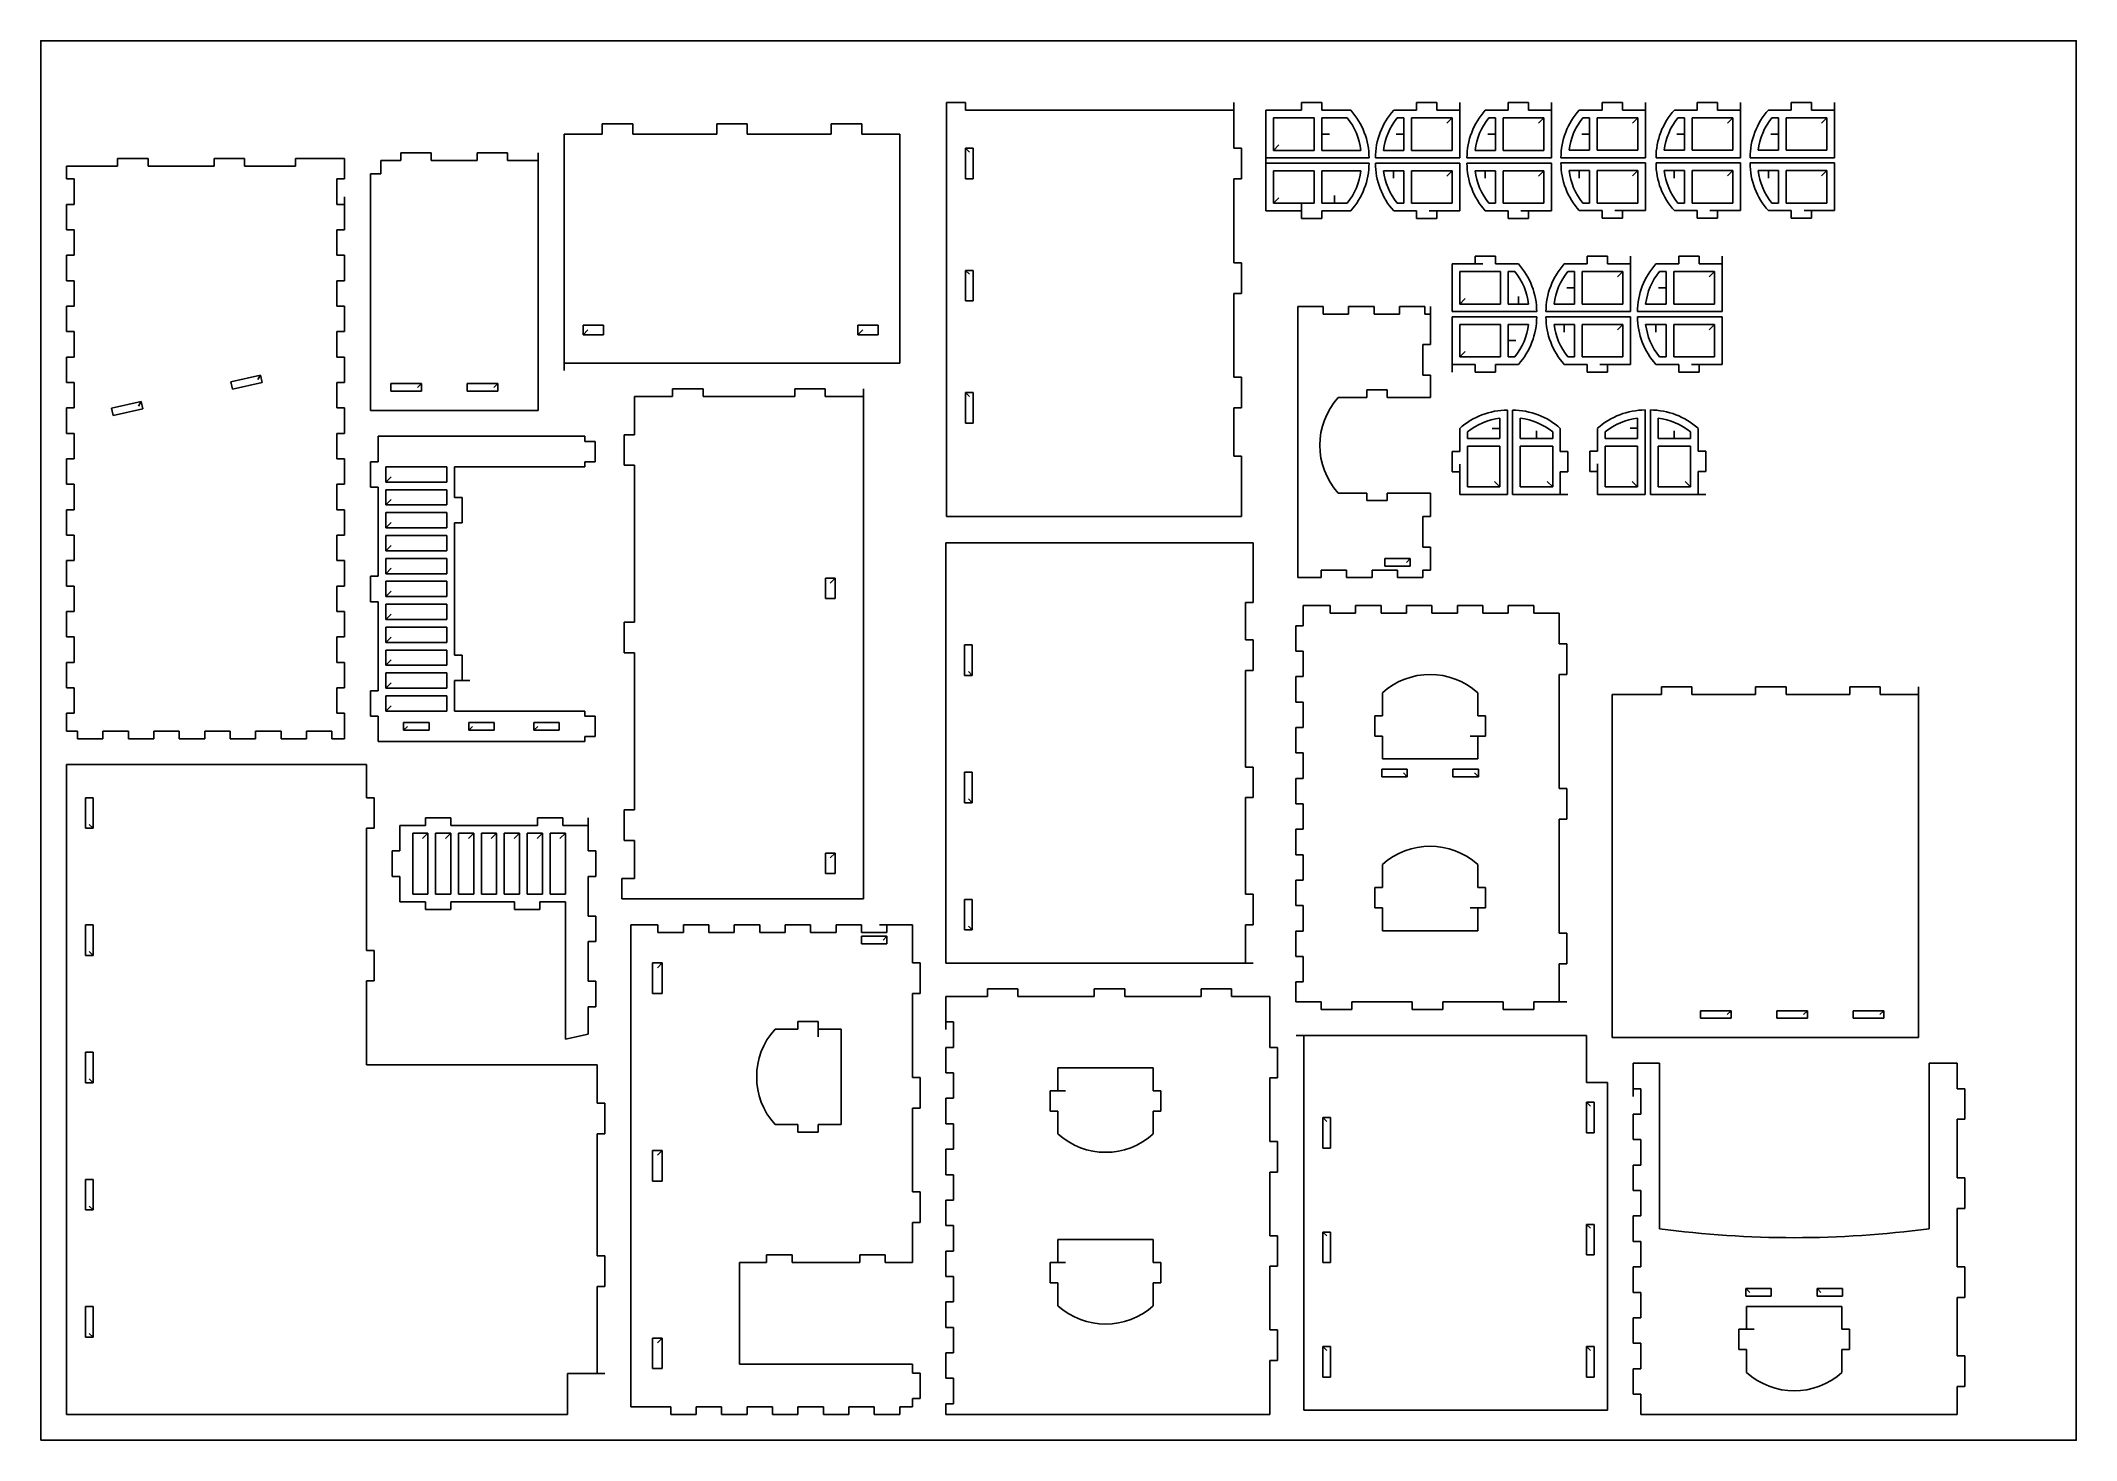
# Model space of a CAD drawing. Extents: x 0 to 800, y 0 to 550.
import ezdxf

# ---------------------------------------------------------------- set-up
doc = ezdxf.new("R2010")
doc.units = 0
doc.header["$MEASUREMENT"] = 0
doc.layers.add('DEFAULT', color=7, linetype='Continuous')
doc.layers.add('Layer1', color=150, linetype='Continuous')

msp = doc.modelspace()

# ---------------------------------------------------------------- linework, layer by layer
at = {"layer": 'DEFAULT'}
for p, q in [((356, 363), (356, 525.72)), ((356, 525.72), (363.5, 525.72)), ((363.5, 525.72), (363.5, 522.72)), ((363.5, 522.72), (468.97, 522.72)), ((468.97, 525.72), (468.97, 522.72)), ((468.97, 522.72), (468.97, 507.72)), ((481.53, 503.92), (481.53, 522.67)), ((481.53, 522.67), (495.53, 522.67)), ((495.53, 522.67), (495.53, 525.67)), ((495.53, 525.67), (503.53, 525.67)), ((503.53, 525.67), (503.53, 522.67)), ((503.53, 522.67), (514.85, 522.67)), ((531.73, 522.67), (540.73, 522.67)), ((540.73, 522.67), (540.73, 525.67)), ((540.73, 525.67), (548.73, 525.67)), ((548.73, 525.67), (548.73, 522.67)), ((548.73, 522.67), (557.73, 522.67)), ((557.73, 525.67), (557.73, 522.67)), ((557.73, 522.67), (557.73, 503.92)), ((567.73, 522.67), (576.73, 522.67)), ((576.73, 522.67), (576.73, 525.67)), ((576.73, 525.67), (584.73, 525.67)), ((584.73, 525.67), (584.73, 522.67)), ((584.73, 522.67), (593.73, 522.67)), ((593.73, 525.67), (593.73, 522.67)), ((593.73, 522.67), (593.73, 503.92)), ((604.68, 522.72), (613.68, 522.72)), ((613.68, 522.72), (613.68, 525.72)), ((613.68, 525.72), (621.68, 525.72)), ((621.68, 525.72), (621.68, 522.72)), ((621.68, 522.72), (630.68, 522.72)), ((630.68, 525.72), (630.68, 522.72)), ((630.68, 522.72), (630.68, 503.97)), ((642.03, 522.72), (651.03, 522.72)), ((651.03, 522.72), (651.03, 525.72)), ((651.03, 525.72), (659.03, 525.72)), ((659.03, 525.72), (659.03, 522.72)), ((659.03, 522.72), (668.03, 522.72)), ((668.03, 525.72), (668.03, 522.72)), ((668.03, 522.72), (668.03, 503.97)), ((678.99, 522.72), (687.99, 522.72)), ((687.99, 522.72), (687.99, 525.72)), ((687.99, 525.72), (695.99, 525.72)), ((695.99, 525.72), (695.99, 522.72)), ((695.99, 522.72), (704.99, 522.72)), ((704.99, 525.72), (704.99, 522.72)), ((704.99, 522.72), (704.99, 503.97)), ((205.69, 423.34), (205.69, 513.34)), ((205.69, 513.34), (220.69, 513.34)), ((220.69, 513.34), (220.69, 517.34)), ((220.69, 517.34), (232.69, 517.34)), ((232.69, 517.34), (232.69, 513.34)), ((232.69, 513.34), (265.69, 513.34)), ((265.69, 513.34), (265.69, 517.34)), ((265.69, 517.34), (277.69, 517.34)), ((277.69, 517.34), (277.69, 513.34)), ((277.69, 513.34), (310.69, 513.34)), ((310.69, 513.34), (310.69, 517.34)), ((310.69, 517.34), (322.69, 517.34)), ((322.69, 517.34), (322.69, 513.34)), ((322.69, 513.34), (337.69, 513.34)), ((337.69, 513.34), (337.69, 423.34)), ((500.53, 519.67), (484.53, 519.67)), ((484.53, 519.67), (484.53, 506.92)), ((500.53, 506.92), (500.53, 519.67)), ((513.46, 519.67), (503.53, 519.67)), ((503.53, 519.67), (503.53, 513.29)), ((506.53, 513.29), (503.53, 513.29)), ((503.53, 513.29), (503.53, 506.92)), ((532.73, 513.29), (535.73, 513.29)), ((535.73, 519.67), (533.11, 519.67)), ((535.73, 513.29), (535.73, 519.67)), ((535.73, 506.92), (535.73, 513.29)), ((554.73, 519.67), (538.73, 519.67)), ((538.73, 519.67), (538.73, 506.92)), ((552.61, 517.55), (554.73, 519.67)), ((554.73, 506.92), (554.73, 519.67)), ((568.73, 513.29), (571.73, 513.29)), ((571.73, 519.67), (569.11, 519.67)), ((571.73, 513.29), (571.73, 519.67)), ((571.73, 506.92), (571.73, 513.29)), ((590.73, 519.67), (574.73, 519.67)), ((574.73, 519.67), (574.73, 506.92)), ((588.61, 517.55), (590.73, 519.67)), ((590.73, 506.92), (590.73, 519.67)), ((605.68, 513.34), (608.68, 513.34)), ((608.68, 519.72), (606.06, 519.72)), ((608.68, 513.34), (608.68, 519.72)), ((608.68, 506.97), (608.68, 513.34)), ((627.68, 519.72), (611.68, 519.72)), ((611.68, 519.72), (611.68, 506.97)), ((625.56, 517.6), (627.68, 519.72)), ((627.68, 506.97), (627.68, 519.72)), ((643.03, 513.34), (646.03, 513.34)), ((646.03, 519.72), (643.41, 519.72)), ((646.03, 513.34), (646.03, 519.72)), ((646.03, 506.97), (646.03, 513.34)), ((665.03, 519.72), (649.03, 519.72)), ((649.03, 519.72), (649.03, 506.97)), ((662.91, 517.6), (665.03, 519.72)), ((665.03, 506.97), (665.03, 519.72)), ((679.99, 513.34), (682.99, 513.34)), ((682.99, 519.72), (680.37, 519.72)), ((682.99, 513.34), (682.99, 519.72)), ((682.99, 506.97), (682.99, 513.34)), ((701.99, 519.72), (685.99, 519.72)), ((685.99, 519.72), (685.99, 506.97)), ((699.87, 517.6), (701.99, 519.72)), ((701.99, 506.97), (701.99, 519.72)), ((141.51, 502.89), (141.51, 505.89)), ((141.51, 505.89), (153.51, 505.89)), ((153.51, 505.89), (153.51, 502.89)), ((171.51, 502.89), (171.51, 505.89)), ((171.51, 505.89), (183.51, 505.89)), ((183.51, 505.89), (183.51, 502.89)), ((195.51, 505.89), (195.51, 502.89)), ((365, 506.22), (363.5, 507.72)), ((363.5, 507.72), (363.5, 495.72)), ((366.5, 507.72), (363.5, 507.72)), ((366.5, 495.72), (366.5, 507.72)), ((468.97, 507.72), (471.97, 507.72)), ((471.97, 507.72), (471.97, 495.72)), ((486.65, 509.04), (484.53, 506.92)), ((484.53, 506.92), (500.53, 506.92)), ((503.53, 506.92), (518.87, 506.92)), ((527.71, 506.92), (535.73, 506.92)), ((538.73, 506.92), (554.73, 506.92)), ((563.71, 506.92), (571.73, 506.92)), ((574.73, 506.92), (590.73, 506.92)), ((600.65, 506.97), (608.68, 506.97)), ((611.68, 506.97), (627.68, 506.97)), ((638.01, 506.97), (646.03, 506.97)), ((649.03, 506.97), (665.03, 506.97)), ((674.97, 506.97), (682.99, 506.97)), ((685.99, 506.97), (701.99, 506.97)), ((10.18, 495.7), (10.18, 500.7)), ((10.18, 500.7), (30.18, 500.7)), ((30.18, 500.7), (30.18, 503.7)), ((30.18, 503.7), (42.18, 503.7)), ((42.18, 503.7), (42.18, 500.7)), ((42.18, 500.7), (68.11, 500.7)), ((68.11, 500.7), (68.11, 503.7)), ((68.11, 503.7), (80.11, 503.7)), ((80.11, 503.7), (80.11, 500.7)), ((80.11, 500.7), (100.11, 500.7)), ((100.11, 500.7), (100.11, 503.7)), ((100.11, 503.7), (119.44, 503.7)), ((119.44, 503.7), (119.44, 495.7)), ((129.62, 404.73), (129.62, 497.73)), ((129.62, 497.73), (133.69, 497.73)), ((133.69, 497.73), (133.69, 502.89)), ((133.69, 502.89), (141.51, 502.89)), ((153.51, 502.89), (171.51, 502.89)), ((183.51, 502.89), (195.51, 502.89)), ((195.51, 502.89), (195.51, 404.73)), ((481.53, 500.92), (481.53, 503.92)), ((522.05, 503.92), (481.53, 503.92)), ((522.05, 501.92), (481.53, 501.92)), ((481.53, 501.92), (481.53, 483.17)), ((500.53, 498.92), (484.53, 498.92)), ((484.53, 498.92), (484.53, 486.17)), ((500.53, 486.17), (500.53, 498.92)), ((518.87, 498.92), (503.53, 498.92)), ((503.53, 498.92), (503.53, 486.17)), ((557.73, 503.92), (524.53, 503.92)), ((557.73, 501.92), (524.53, 501.92)), ((531.72, 498.92), (527.71, 498.92)), ((531.72, 495.92), (531.72, 498.92)), ((535.73, 498.92), (531.72, 498.92)), ((535.73, 486.17), (535.73, 498.92)), ((554.73, 498.92), (538.73, 498.92)), ((538.73, 498.92), (538.73, 486.17)), ((552.61, 496.8), (554.73, 498.92)), ((554.73, 486.17), (554.73, 498.92)), ((557.73, 483.17), (557.73, 501.92)), ((593.73, 503.92), (560.53, 503.92)), ((593.73, 501.92), (560.53, 501.92)), ((567.72, 498.92), (563.71, 498.92)), ((567.72, 495.92), (567.72, 498.92)), ((571.73, 498.92), (567.72, 498.92)), ((571.73, 486.17), (571.73, 498.92)), ((590.73, 498.92), (574.73, 498.92)), ((574.73, 498.92), (574.73, 486.17)), ((588.61, 496.8), (590.73, 498.92)), ((590.73, 486.17), (590.73, 498.92)), ((593.73, 483.17), (593.73, 501.92)), ((630.68, 503.97), (597.47, 503.97)), ((630.68, 501.97), (597.47, 501.97)), ((604.67, 498.97), (600.65, 498.97)), ((604.67, 495.97), (604.67, 498.97)), ((608.68, 498.97), (604.67, 498.97)), ((608.68, 486.22), (608.68, 498.97)), ((627.68, 498.97), (611.68, 498.97)), ((611.68, 498.97), (611.68, 486.22)), ((625.56, 496.85), (627.68, 498.97)), ((627.68, 486.22), (627.68, 498.97)), ((630.68, 483.22), (630.68, 501.97)), ((668.03, 503.97), (634.83, 503.97)), ((668.03, 501.97), (634.83, 501.97)), ((642.02, 498.97), (638.01, 498.97)), ((642.02, 495.97), (642.02, 498.97)), ((646.03, 498.97), (642.02, 498.97)), ((646.03, 486.22), (646.03, 498.97)), ((665.03, 498.97), (649.03, 498.97)), ((649.03, 498.97), (649.03, 486.22)), ((662.91, 496.85), (665.03, 498.97)), ((665.03, 486.22), (665.03, 498.97)), ((668.03, 483.22), (668.03, 501.97)), ((704.99, 503.97), (671.79, 503.97)), ((704.99, 501.97), (671.79, 501.97)), ((678.98, 498.97), (674.97, 498.97)), ((678.98, 495.97), (678.98, 498.97)), ((682.99, 498.97), (678.98, 498.97)), ((682.99, 486.22), (682.99, 498.97)), ((701.99, 498.97), (685.99, 498.97)), ((685.99, 498.97), (685.99, 486.22)), ((699.87, 496.85), (701.99, 498.97)), ((701.99, 486.22), (701.99, 498.97)), ((704.99, 483.22), (704.99, 501.97)), ((13.18, 495.7), (10.18, 495.7)), ((13.18, 485.7), (13.18, 495.7)), ((119.44, 495.7), (116.44, 495.7)), ((116.44, 495.7), (116.44, 485.7)), ((119.44, 488.7), (119.44, 485.7)), ((363.5, 495.72), (366.5, 495.72)), ((471.97, 495.72), (468.97, 495.72)), ((468.97, 495.72), (468.97, 462.72)), ((486.65, 488.29), (484.53, 486.17)), ((508.5, 489.17), (508.5, 486.17)), ((10.18, 475.7), (10.18, 485.7)), ((10.18, 485.7), (13.18, 485.7)), ((116.44, 485.7), (119.44, 485.7)), ((119.44, 485.7), (119.44, 475.7)), ((481.53, 483.17), (495.53, 483.17)), ((484.53, 486.17), (500.53, 486.17)), ((495.53, 486.17), (495.53, 483.17)), ((495.53, 483.17), (495.53, 480.17)), ((495.53, 480.17), (503.53, 480.17)), ((503.53, 486.17), (508.5, 486.17)), ((503.53, 480.17), (503.53, 483.17)), ((503.53, 483.17), (514.85, 483.17)), ((508.5, 486.17), (513.46, 486.17)), ((531.73, 483.17), (540.73, 483.17)), ((533.11, 486.17), (535.73, 486.17)), ((538.73, 486.17), (554.73, 486.17)), ((540.73, 483.17), (540.73, 480.17)), ((540.73, 480.17), (548.73, 480.17)), ((545.73, 483.17), (548.73, 483.17)), ((548.73, 483.17), (557.73, 483.17)), ((548.73, 480.17), (548.73, 483.17)), ((567.73, 483.17), (576.73, 483.17)), ((569.11, 486.17), (571.73, 486.17)), ((574.73, 486.17), (590.73, 486.17)), ((576.73, 483.17), (576.73, 480.17)), ((576.73, 480.17), (584.73, 480.17)), ((581.73, 483.17), (584.73, 483.17)), ((584.73, 483.17), (593.73, 483.17)), ((584.73, 480.17), (584.73, 483.17)), ((604.68, 483.22), (613.68, 483.22)), ((606.06, 486.22), (608.68, 486.22)), ((611.68, 486.22), (627.68, 486.22)), ((613.68, 483.22), (613.68, 480.22)), ((613.68, 480.22), (621.68, 480.22)), ((618.68, 483.22), (621.68, 483.22)), ((621.68, 483.22), (630.68, 483.22)), ((621.68, 480.22), (621.68, 483.22)), ((642.03, 483.22), (651.03, 483.22)), ((643.41, 486.22), (646.03, 486.22)), ((649.03, 486.22), (665.03, 486.22)), ((651.03, 483.22), (651.03, 480.22)), ((651.03, 480.22), (659.03, 480.22)), ((656.03, 483.22), (659.03, 483.22)), ((659.03, 483.22), (668.03, 483.22)), ((659.03, 480.22), (659.03, 483.22)), ((678.99, 483.22), (687.99, 483.22)), ((680.37, 486.22), (682.99, 486.22)), ((685.99, 486.22), (701.99, 486.22)), ((687.99, 483.22), (687.99, 480.22)), ((687.99, 480.22), (695.99, 480.22)), ((692.99, 483.22), (695.99, 483.22)), ((695.99, 483.22), (704.99, 483.22)), ((695.99, 480.22), (695.99, 483.22)), ((13.18, 475.7), (10.18, 475.7)), ((13.18, 465.7), (13.18, 475.7)), ((119.44, 475.7), (116.44, 475.7)), ((116.44, 475.7), (116.44, 465.7)), ((10.18, 455.7), (10.18, 465.7)), ((10.18, 465.7), (13.18, 465.7)), ((116.44, 465.7), (119.44, 465.7)), ((119.44, 465.7), (119.44, 455.7)), ((571.72, 465.28), (563.72, 465.28)), ((563.72, 465.28), (563.72, 462.28)), ((571.72, 462.28), (571.72, 465.28)), ((607.79, 462.28), (607.79, 465.28)), ((607.79, 465.28), (615.79, 465.28)), ((615.79, 465.28), (615.79, 462.28)), ((624.79, 465.28), (624.79, 462.28)), ((643.79, 462.28), (643.79, 465.28)), ((643.79, 465.28), (651.79, 465.28)), ((651.79, 465.28), (651.79, 462.28)), ((660.79, 465.28), (660.79, 462.28)), ((365, 458.22), (363.5, 459.72)), ((363.5, 459.72), (363.5, 447.72)), ((366.5, 459.72), (363.5, 459.72)), ((366.5, 447.72), (366.5, 459.72)), ((468.97, 462.72), (471.97, 462.72)), ((471.97, 462.72), (471.97, 450.72)), ((563.72, 462.28), (554.72, 462.28)), ((554.72, 462.28), (554.72, 443.53)), ((573.72, 459.28), (557.72, 459.28)), ((557.72, 459.28), (557.72, 446.53)), ((566.72, 462.28), (563.72, 462.28)), ((580.72, 462.28), (571.72, 462.28)), ((573.72, 446.53), (573.72, 459.28)), ((579.34, 459.28), (576.72, 459.28)), ((576.72, 459.28), (576.72, 446.53)), ((598.79, 462.28), (607.79, 462.28)), ((602.79, 459.28), (600.17, 459.28)), ((602.79, 452.9), (602.79, 459.28)), ((621.79, 459.28), (605.79, 459.28)), ((605.79, 459.28), (605.79, 446.53)), ((615.79, 462.28), (624.79, 462.28)), ((619.67, 457.16), (621.79, 459.28)), ((621.79, 446.53), (621.79, 459.28)), ((624.79, 462.28), (624.79, 443.53)), ((634.79, 462.28), (643.79, 462.28)), ((638.79, 459.28), (636.17, 459.28)), ((638.79, 452.9), (638.79, 459.28)), ((657.79, 459.28), (641.79, 459.28)), ((641.79, 459.28), (641.79, 446.53)), ((651.79, 462.28), (660.79, 462.28)), ((655.67, 457.16), (657.79, 459.28)), ((657.79, 446.53), (657.79, 459.28)), ((660.79, 462.28), (660.79, 443.53)), ((13.18, 455.7), (10.18, 455.7)), ((13.18, 445.7), (13.18, 455.7)), ((119.44, 455.7), (116.44, 455.7)), ((116.44, 455.7), (116.44, 445.7)), ((471.97, 450.72), (468.97, 450.72)), ((468.97, 450.72), (468.97, 417.72)), ((559.85, 448.65), (557.72, 446.53)), ((580.74, 449.53), (580.74, 446.53)), ((599.79, 452.9), (602.79, 452.9)), ((602.79, 446.53), (602.79, 452.9)), ((635.79, 452.9), (638.79, 452.9)), ((638.79, 446.53), (638.79, 452.9)), ((10.18, 435.7), (10.18, 445.7)), ((10.18, 445.7), (13.18, 445.7)), ((116.44, 445.7), (119.44, 445.7)), ((119.44, 445.7), (119.44, 435.7)), ((363.5, 447.72), (366.5, 447.72)), ((494, 339), (494, 445.56)), ((494, 445.56), (504, 445.56)), ((504, 445.56), (504, 442.56)), ((504, 442.56), (514, 442.56)), ((514, 442.56), (514, 445.56)), ((514, 445.56), (524, 445.56)), ((524, 445.56), (524, 442.56)), ((524, 442.56), (534, 442.56)), ((534, 442.56), (534, 445.56)), ((534, 445.56), (544, 445.56)), ((544, 445.56), (544, 442.56)), ((544, 442.56), (546.23, 442.56)), ((546.23, 445.56), (546.23, 442.56)), ((546.23, 442.56), (546.23, 430.56)), ((554.72, 443.53), (587.93, 443.53)), ((554.72, 422.78), (554.72, 441.53)), ((554.72, 441.53), (587.93, 441.53)), ((557.72, 446.53), (573.72, 446.53)), ((576.72, 446.53), (580.74, 446.53)), ((580.74, 446.53), (584.75, 446.53)), ((624.79, 443.53), (591.58, 443.53)), ((624.79, 441.53), (591.58, 441.53)), ((594.76, 446.53), (602.79, 446.53)), ((605.79, 446.53), (621.79, 446.53)), ((624.79, 422.78), (624.79, 441.53)), ((660.79, 443.53), (627.58, 443.53)), ((660.79, 441.53), (627.58, 441.53)), ((630.76, 446.53), (638.79, 446.53)), ((641.79, 446.53), (657.79, 446.53)), ((660.79, 422.78), (660.79, 441.53)), ((13.18, 435.7), (10.18, 435.7)), ((13.18, 425.7), (13.18, 435.7)), ((119.44, 435.7), (116.44, 435.7)), ((116.44, 435.7), (116.44, 425.7)), ((221.19, 438.26), (213.19, 438.26)), ((213.19, 438.26), (213.19, 434.47)), ((215.08, 436.36), (213.19, 434.47)), ((213.19, 434.47), (221.19, 434.47)), ((221.19, 434.47), (221.19, 438.26)), ((329.19, 438.26), (321.19, 438.26)), ((321.19, 438.26), (321.19, 434.47)), ((323.08, 436.36), (321.19, 434.47)), ((321.19, 434.47), (329.19, 434.47)), ((329.19, 434.47), (329.19, 438.26)), ((573.72, 438.53), (557.72, 438.53)), ((557.72, 438.53), (557.72, 425.78)), ((573.72, 425.78), (573.72, 438.53)), ((584.75, 438.53), (576.72, 438.53)), ((576.72, 438.53), (576.72, 432.15)), ((579.72, 432.15), (576.72, 432.15)), ((576.72, 432.15), (576.72, 425.78)), ((598.78, 438.53), (594.76, 438.53)), ((598.78, 435.53), (598.78, 438.53)), ((602.79, 438.53), (598.78, 438.53)), ((602.79, 425.78), (602.79, 438.53)), ((621.79, 438.53), (605.79, 438.53)), ((605.79, 438.53), (605.79, 425.78)), ((619.67, 436.41), (621.79, 438.53)), ((621.79, 425.78), (621.79, 438.53)), ((634.78, 438.53), (630.76, 438.53)), ((634.78, 435.53), (634.78, 438.53)), ((638.79, 438.53), (634.78, 438.53)), ((638.79, 425.78), (638.79, 438.53)), ((657.79, 438.53), (641.79, 438.53)), ((641.79, 438.53), (641.79, 425.78)), ((655.67, 436.41), (657.79, 438.53)), ((657.79, 425.78), (657.79, 438.53)), ((10.18, 415.7), (10.18, 425.7)), ((10.18, 425.7), (13.18, 425.7)), ((116.44, 425.7), (119.44, 425.7)), ((119.44, 425.7), (119.44, 415.7)), ((546.23, 430.56), (543.23, 430.56)), ((543.23, 430.56), (543.23, 418.56)), ((559.85, 427.9), (557.72, 425.78)), ((557.72, 425.78), (573.72, 425.78)), ((576.72, 425.78), (579.34, 425.78)), ((600.17, 425.78), (602.79, 425.78)), ((605.79, 425.78), (621.79, 425.78)), ((636.17, 425.78), (638.79, 425.78)), ((641.79, 425.78), (657.79, 425.78)), ((86.41, 418.6), (74.7, 416.01)), ((74.7, 416.01), (75.35, 413.08)), ((85.27, 416.81), (86.41, 418.6)), ((87.06, 415.67), (86.41, 418.6)), ((205.69, 420.34), (205.69, 423.34)), ((337.69, 423.34), (205.69, 423.34)), ((468.97, 417.72), (471.97, 417.72)), ((471.97, 417.72), (471.97, 405.72)), ((543.23, 418.56), (546.23, 418.56)), ((546.23, 418.56), (546.23, 409.75)), ((554.72, 419.78), (554.72, 422.78)), ((563.72, 422.78), (554.72, 422.78)), ((563.72, 419.78), (563.72, 422.78)), ((571.72, 419.78), (563.72, 419.78)), ((580.72, 422.78), (571.72, 422.78)), ((571.72, 422.78), (571.72, 419.78)), ((598.79, 422.78), (607.79, 422.78)), ((607.79, 422.78), (607.79, 419.78)), ((607.79, 419.78), (615.79, 419.78)), ((612.79, 422.78), (615.79, 422.78)), ((615.79, 422.78), (624.79, 422.78)), ((615.79, 419.78), (615.79, 422.78)), ((634.79, 422.78), (643.79, 422.78)), ((643.79, 422.78), (643.79, 419.78)), ((643.79, 419.78), (651.79, 419.78)), ((648.79, 422.78), (651.79, 422.78)), ((651.79, 422.78), (660.79, 422.78)), ((651.79, 419.78), (651.79, 422.78)), ((13.18, 415.7), (10.18, 415.7)), ((13.18, 405.7), (13.18, 415.7)), ((39.54, 408.22), (27.82, 405.63)), ((38.4, 406.43), (39.54, 408.22)), ((40.19, 405.29), (39.54, 408.22)), ((75.35, 413.08), (87.06, 415.67)), ((119.44, 415.7), (116.44, 415.7)), ((116.44, 415.7), (116.44, 405.7)), ((149.62, 415.23), (137.62, 415.23)), ((137.62, 415.23), (137.62, 412.23)), ((137.62, 412.23), (149.62, 412.23)), ((148.12, 413.73), (149.62, 415.23)), ((149.62, 412.23), (149.62, 415.23)), ((179.62, 415.23), (167.62, 415.23)), ((167.62, 415.23), (167.62, 412.23)), ((167.62, 412.23), (179.62, 412.23)), ((178.12, 413.73), (179.62, 415.23)), ((179.62, 412.23), (179.62, 415.23)), ((233.34, 395.16), (233.34, 410.16)), ((233.34, 410.16), (248.34, 410.16)), ((248.34, 410.16), (248.34, 413.16)), ((248.34, 413.16), (260.34, 413.16)), ((260.34, 413.16), (260.34, 410.16)), ((260.34, 410.16), (296.34, 410.16)), ((296.34, 410.16), (296.34, 413.16)), ((296.34, 413.16), (308.34, 413.16)), ((308.34, 413.16), (308.34, 410.16)), ((308.34, 410.16), (323.34, 410.16)), ((323.34, 413.16), (323.34, 410.16)), ((323.34, 410.16), (323.34, 212.76)), ((365, 410.22), (363.5, 411.72)), ((363.5, 411.72), (363.5, 399.72)), ((366.5, 411.72), (363.5, 411.72)), ((366.5, 399.72), (366.5, 411.72)), ((521.23, 409.75), (509.91, 409.75)), ((529.23, 412.75), (521.23, 412.75)), ((521.23, 412.75), (521.23, 409.75)), ((529.23, 409.75), (529.23, 412.75)), ((546.23, 409.75), (529.23, 409.75)), ((10.18, 395.7), (10.18, 405.7)), ((10.18, 405.7), (13.18, 405.7)), ((27.82, 405.63), (28.47, 402.7)), ((28.47, 402.7), (40.19, 405.29)), ((116.44, 405.7), (119.44, 405.7)), ((119.44, 405.7), (119.44, 395.7)), ((195.51, 404.73), (129.62, 404.73)), ((471.97, 405.72), (468.97, 405.72)), ((468.97, 405.72), (468.97, 386.68)), ((573.47, 397.64), (573.47, 401.65)), ((576.47, 371.63), (576.47, 404.83)), ((578.47, 371.63), (578.47, 404.83)), ((581.47, 401.65), (581.47, 393.63)), ((627.61, 397.69), (627.61, 401.7)), ((630.61, 371.67), (630.61, 404.88)), ((632.61, 371.67), (632.61, 404.88)), ((635.61, 401.7), (635.61, 393.67)), ((13.18, 395.7), (10.18, 395.7)), ((13.18, 385.7), (13.18, 395.7)), ((119.44, 395.7), (116.44, 395.7)), ((116.44, 395.7), (116.44, 385.7)), ((132.62, 384.55), (132.62, 394.55)), ((132.62, 394.55), (213.87, 394.55)), ((213.87, 394.55), (213.87, 392.55)), ((213.87, 392.55), (217.87, 392.55)), ((217.87, 392.55), (217.87, 384.55)), ((229.34, 383.16), (229.34, 395.16)), ((229.34, 395.16), (233.34, 395.16)), ((363.5, 399.72), (366.5, 399.72)), ((557.72, 397.63), (557.72, 388.63)), ((560.72, 396.25), (560.72, 393.63)), ((560.72, 393.63), (573.47, 393.63)), ((570.47, 397.64), (573.47, 397.64)), ((573.47, 393.63), (573.47, 397.64)), ((581.47, 393.63), (587.85, 393.63)), ((587.85, 396.63), (587.85, 393.63)), ((587.85, 393.63), (594.22, 393.63)), ((594.22, 393.63), (594.22, 396.25)), ((597.22, 397.63), (597.22, 388.63)), ((611.86, 397.67), (611.86, 388.67)), ((614.86, 396.29), (614.86, 393.67)), ((614.86, 393.67), (627.61, 393.67)), ((624.61, 397.69), (627.61, 397.69)), ((627.61, 393.67), (627.61, 397.69)), ((635.61, 393.67), (641.98, 393.67)), ((641.98, 396.67), (641.98, 393.67)), ((641.98, 393.67), (648.36, 393.67)), ((648.36, 393.67), (648.36, 396.29)), ((651.36, 397.67), (651.36, 388.67)), ((10.18, 375.7), (10.18, 385.7)), ((10.18, 385.7), (13.18, 385.7)), ((116.44, 385.7), (119.44, 385.7)), ((119.44, 385.7), (119.44, 375.7)), ((129.62, 374.55), (129.62, 384.55)), ((129.62, 384.55), (132.62, 384.55)), ((217.87, 384.55), (213.87, 384.55)), ((213.87, 384.55), (213.87, 382.55)), ((468.97, 386.68), (471.97, 386.68)), ((471.97, 386.68), (471.97, 363)), ((557.72, 388.63), (554.72, 388.63)), ((554.72, 388.63), (554.72, 380.63)), ((573.47, 390.63), (560.72, 390.63)), ((560.72, 390.63), (560.72, 374.63)), ((573.47, 374.63), (573.47, 390.63)), ((594.22, 390.63), (581.47, 390.63)), ((581.47, 390.63), (581.47, 374.63)), ((594.22, 374.63), (594.22, 390.63)), ((597.22, 388.63), (600.22, 388.63)), ((600.22, 388.63), (600.22, 380.63)), ((611.86, 388.67), (608.86, 388.67)), ((608.86, 388.67), (608.86, 380.67)), ((627.61, 390.67), (614.86, 390.67)), ((614.86, 390.67), (614.86, 374.67)), ((627.61, 374.67), (627.61, 390.67)), ((648.36, 390.67), (635.61, 390.67)), ((635.61, 390.67), (635.61, 374.67)), ((648.36, 374.67), (648.36, 390.67)), ((651.36, 388.67), (654.36, 388.67)), ((654.36, 388.67), (654.36, 380.67)), ((159.62, 382.55), (135.62, 382.55)), ((135.62, 382.55), (135.62, 376.55)), ((137.74, 378.67), (135.62, 376.55)), ((135.62, 376.55), (159.62, 376.55)), ((159.62, 376.55), (159.62, 382.55)), ((213.87, 382.55), (162.62, 382.55)), ((162.62, 382.55), (162.62, 370.55)), ((233.34, 383.16), (229.34, 383.16)), ((233.34, 321.46), (233.34, 383.16)), ((554.72, 380.63), (557.72, 380.63)), ((557.72, 383.63), (557.72, 380.63)), ((557.72, 380.63), (557.72, 371.63)), ((571.35, 376.75), (573.47, 374.63)), ((592.1, 376.75), (594.22, 374.63)), ((600.22, 380.63), (597.22, 380.63)), ((597.22, 380.63), (597.22, 371.63)), ((608.86, 380.67), (611.86, 380.67)), ((611.86, 383.67), (611.86, 380.67)), ((611.86, 380.67), (611.86, 371.67)), ((625.49, 376.79), (627.61, 374.67)), ((646.24, 376.79), (648.36, 374.67)), ((654.36, 380.67), (651.36, 380.67)), ((651.36, 380.67), (651.36, 371.67)), ((13.18, 375.7), (10.18, 375.7)), ((13.18, 365.7), (13.18, 375.7)), ((119.44, 375.7), (116.44, 375.7)), ((116.44, 375.7), (116.44, 365.7)), ((132.62, 374.55), (129.62, 374.55)), ((132.62, 339.55), (132.62, 374.55)), ((159.62, 373.55), (135.62, 373.55)), ((135.62, 373.55), (135.62, 367.55)), ((137.74, 369.67), (135.62, 367.55)), ((159.62, 367.55), (159.62, 373.55)), ((162.62, 370.55), (165.62, 370.55)), ((165.62, 370.55), (165.62, 360.55)), ((509.91, 372.25), (521.23, 372.25)), ((521.23, 372.25), (521.23, 369.25)), ((521.23, 369.25), (529.23, 369.25)), ((529.23, 369.25), (529.23, 372.25)), ((529.23, 372.25), (546.23, 372.25)), ((546.23, 372.25), (546.23, 363)), ((557.72, 371.63), (576.47, 371.63)), ((560.72, 374.63), (573.47, 374.63)), ((597.22, 371.63), (578.47, 371.63)), ((581.47, 374.63), (594.22, 374.63)), ((600.22, 371.63), (597.22, 371.63)), ((611.86, 371.67), (630.61, 371.67)), ((614.86, 374.67), (627.61, 374.67)), ((651.36, 371.67), (632.61, 371.67)), ((635.61, 374.67), (648.36, 374.67)), ((654.36, 371.67), (651.36, 371.67)), ((10.18, 355.7), (10.18, 365.7)), ((10.18, 365.7), (13.18, 365.7)), ((116.44, 365.7), (119.44, 365.7)), ((119.44, 365.7), (119.44, 355.7)), ((135.62, 367.55), (159.62, 367.55)), ((159.62, 364.55), (135.62, 364.55)), ((135.62, 364.55), (135.62, 358.55)), ((137.74, 360.67), (135.62, 358.55)), ((159.62, 358.55), (159.62, 364.55)), ((165.62, 360.55), (162.62, 360.55)), ((162.62, 360.55), (162.62, 308.55)), ((471.97, 363), (356, 363)), ((546.23, 363), (543.23, 363)), ((543.23, 363), (543.23, 351)), ((13.18, 355.7), (10.18, 355.7)), ((13.18, 345.7), (13.18, 355.7)), ((119.44, 355.7), (116.44, 355.7)), ((116.44, 355.7), (116.44, 345.7)), ((135.62, 358.55), (159.62, 358.55)), ((159.62, 355.55), (135.62, 355.55)), ((135.62, 355.55), (135.62, 349.55)), ((159.62, 349.55), (159.62, 355.55)), ((355.67, 187.56), (355.67, 352.62)), ((355.67, 352.62), (476.5, 352.62)), ((476.5, 352.62), (476.5, 329.22)), ((10.18, 335.7), (10.18, 345.7)), ((10.18, 345.7), (13.18, 345.7)), ((116.44, 345.7), (119.44, 345.7)), ((119.44, 345.7), (119.44, 335.7)), ((137.74, 351.67), (135.62, 349.55)), ((135.62, 349.55), (159.62, 349.55)), ((159.62, 346.55), (135.62, 346.55)), ((135.62, 346.55), (135.62, 340.55)), ((159.62, 340.55), (159.62, 346.55)), ((538.23, 346.5), (528.23, 346.5)), ((528.23, 346.5), (528.23, 343.5)), ((536.73, 345), (538.23, 346.5)), ((538.23, 343.5), (538.23, 346.5)), ((543.23, 351), (546.23, 351)), ((546.23, 351), (546.23, 342)), ((129.62, 329.55), (129.62, 339.55)), ((129.62, 339.55), (132.62, 339.55)), ((137.74, 342.67), (135.62, 340.55)), ((135.62, 340.55), (159.62, 340.55)), ((159.62, 337.55), (135.62, 337.55)), ((135.62, 337.55), (135.62, 331.55)), ((159.62, 331.55), (159.62, 337.55)), ((312.2, 338.76), (308.41, 338.76)), ((308.41, 338.76), (308.41, 330.76)), ((310.31, 336.86), (312.2, 338.76)), ((312.2, 330.76), (312.2, 338.76)), ((503.23, 339), (494, 339)), ((513.23, 342), (503.23, 342)), ((503.23, 342), (503.23, 339)), ((513.23, 339), (513.23, 342)), ((523.23, 339), (513.23, 339)), ((533.23, 342), (523.23, 342)), ((523.23, 342), (523.23, 339)), ((528.23, 343.5), (538.23, 343.5)), ((533.23, 339), (533.23, 342)), ((543.23, 339), (533.23, 339)), ((546.23, 342), (543.23, 342)), ((543.23, 342), (543.23, 339)), ((13.18, 335.7), (10.18, 335.7)), ((13.18, 325.7), (13.18, 335.7)), ((119.44, 335.7), (116.44, 335.7)), ((116.44, 335.7), (116.44, 325.7)), ((132.62, 329.55), (129.62, 329.55)), ((132.62, 294.55), (132.62, 329.55)), ((137.74, 333.67), (135.62, 331.55)), ((135.62, 331.55), (159.62, 331.55)), ((159.62, 328.55), (135.62, 328.55)), ((135.62, 328.55), (135.62, 322.55)), ((159.62, 322.55), (159.62, 328.55)), ((308.41, 330.76), (312.2, 330.76)), ((476.5, 329.22), (473.5, 329.22)), ((473.5, 329.22), (473.5, 314.56)), ((10.18, 315.7), (10.18, 325.7)), ((10.18, 325.7), (13.18, 325.7)), ((116.44, 325.7), (119.44, 325.7)), ((119.44, 325.7), (119.44, 315.7)), ((137.74, 324.67), (135.62, 322.55)), ((135.62, 322.55), (159.62, 322.55)), ((229.34, 309.46), (229.34, 321.46)), ((229.34, 321.46), (233.34, 321.46)), ((493.22, 310.12), (493.22, 320.12)), ((493.22, 320.12), (496.22, 320.12)), ((496.22, 320.12), (496.22, 328)), ((496.22, 328), (506.78, 328)), ((506.78, 328), (506.78, 325)), ((506.78, 325), (516.78, 325)), ((516.78, 325), (516.78, 328)), ((516.78, 328), (526.78, 328)), ((526.78, 328), (526.78, 325)), ((526.78, 325), (536.78, 325)), ((536.78, 325), (536.78, 328)), ((536.78, 328), (546.78, 328)), ((546.78, 328), (546.78, 325)), ((546.78, 325), (556.78, 325)), ((556.78, 325), (556.78, 328)), ((556.78, 328), (566.78, 328)), ((566.78, 328), (566.78, 325)), ((566.78, 325), (576.78, 325)), ((576.78, 325), (576.78, 328)), ((576.78, 328), (586.78, 328)), ((586.78, 328), (586.78, 325)), ((586.78, 325), (596.78, 325)), ((596.78, 325), (596.78, 313)), ((13.18, 315.7), (10.18, 315.7)), ((13.18, 305.7), (13.18, 315.7)), ((119.44, 315.7), (116.44, 315.7)), ((116.44, 315.7), (116.44, 305.7)), ((159.62, 319.55), (135.62, 319.55)), ((135.62, 319.55), (135.62, 313.55)), ((137.74, 315.67), (135.62, 313.55)), ((135.62, 313.55), (159.62, 313.55)), ((159.62, 313.55), (159.62, 319.55)), ((366.08, 312.56), (363.08, 312.56)), ((363.08, 312.56), (363.08, 300.56)), ((366.08, 300.56), (366.08, 312.56)), ((473.5, 314.56), (476.5, 314.56)), ((476.5, 314.56), (476.5, 302.56)), ((596.78, 313), (599.78, 313)), ((599.78, 313), (599.78, 301)), ((10.18, 295.7), (10.18, 305.7)), ((10.18, 305.7), (13.18, 305.7)), ((116.44, 305.7), (119.44, 305.7)), ((119.44, 305.7), (119.44, 295.7)), ((159.62, 310.55), (135.62, 310.55)), ((135.62, 310.55), (135.62, 304.55)), ((137.74, 306.67), (135.62, 304.55)), ((135.62, 304.55), (159.62, 304.55)), ((159.62, 304.55), (159.62, 310.55)), ((162.62, 308.55), (165.62, 308.55)), ((165.62, 308.55), (165.62, 298.55)), ((233.34, 309.46), (229.34, 309.46)), ((233.34, 247.76), (233.34, 309.46)), ((496.22, 310.12), (493.22, 310.12)), ((496.22, 300.12), (496.22, 310.12)), ((159.62, 301.55), (135.62, 301.55)), ((135.62, 301.55), (135.62, 295.55)), ((137.74, 297.67), (135.62, 295.55)), ((159.62, 295.55), (159.62, 301.55)), ((165.62, 298.55), (162.62, 298.55)), ((162.62, 298.55), (162.62, 286.55)), ((168.62, 298.55), (165.62, 298.55)), ((363.08, 300.56), (366.08, 300.56)), ((364.58, 302.06), (366.08, 300.56)), ((476.5, 302.56), (473.5, 302.56)), ((473.5, 302.56), (473.5, 264.56)), ((493.22, 290.12), (493.22, 300.12)), ((493.22, 300.12), (496.22, 300.12)), ((599.78, 301), (596.78, 301)), ((596.78, 301), (596.78, 256.12)), ((636.96, 293.1), (636.96, 296.1)), ((636.96, 296.1), (648.96, 296.1)), ((648.96, 296.1), (648.96, 293.1)), ((673.96, 293.1), (673.96, 296.1)), ((673.96, 296.1), (685.96, 296.1)), ((685.96, 296.1), (685.96, 293.1)), ((710.96, 293.1), (710.96, 296.1)), ((710.96, 296.1), (722.96, 296.1)), ((722.96, 296.1), (722.96, 293.1)), ((737.96, 296.1), (737.96, 293.1)), ((13.18, 295.7), (10.18, 295.7)), ((13.18, 285.7), (13.18, 295.7)), ((119.44, 295.7), (116.44, 295.7)), ((116.44, 295.7), (116.44, 285.7)), ((129.62, 284.55), (129.62, 294.55)), ((129.62, 294.55), (132.62, 294.55)), ((135.62, 295.55), (159.62, 295.55)), ((159.62, 292.55), (135.62, 292.55)), ((135.62, 292.55), (135.62, 286.55)), ((137.74, 288.67), (135.62, 286.55)), ((159.62, 286.55), (159.62, 292.55)), ((496.22, 290.12), (493.22, 290.12)), ((496.22, 280.12), (496.22, 290.12)), ((527.28, 293.75), (527.28, 284.75)), ((564.78, 284.75), (564.78, 293.75)), ((617.66, 158.32), (617.66, 293.1)), ((617.66, 293.1), (636.96, 293.1)), ((648.96, 293.1), (673.96, 293.1)), ((685.96, 293.1), (710.96, 293.1)), ((722.96, 293.1), (737.96, 293.1)), ((737.96, 293.1), (737.96, 158.32)), ((10.18, 278.7), (10.18, 285.7)), ((10.18, 285.7), (13.18, 285.7)), ((116.44, 285.7), (119.44, 285.7)), ((119.44, 285.7), (119.44, 275.7)), ((132.62, 284.55), (129.62, 284.55)), ((132.62, 274.55), (132.62, 284.55)), ((135.62, 286.55), (159.62, 286.55)), ((152.62, 282.05), (142.62, 282.05)), ((142.62, 282.05), (142.62, 279.05)), ((144.12, 280.55), (142.62, 279.05)), ((152.62, 279.05), (152.62, 282.05)), ((162.62, 286.55), (213.87, 286.55)), ((178.22, 282.05), (168.22, 282.05)), ((168.22, 282.05), (168.22, 279.05)), ((169.72, 280.55), (168.22, 279.05)), ((178.22, 279.05), (178.22, 282.05)), ((203.82, 282.05), (193.82, 282.05)), ((193.82, 282.05), (193.82, 279.05)), ((195.32, 280.55), (193.82, 279.05)), ((203.82, 279.05), (203.82, 282.05)), ((213.87, 286.55), (213.87, 284.55)), ((213.87, 284.55), (217.87, 284.55)), ((217.87, 284.55), (217.87, 276.55)), ((493.22, 270.12), (493.22, 280.12)), ((493.22, 280.12), (496.22, 280.12)), ((527.28, 284.75), (524.28, 284.75)), ((524.28, 284.75), (524.28, 276.75)), ((567.78, 284.75), (564.78, 284.75)), ((567.78, 276.75), (567.78, 284.75)), ((14.44, 278.7), (10.18, 278.7)), ((14.44, 275.7), (14.44, 278.7)), ((24.44, 275.7), (14.44, 275.7)), ((34.44, 278.7), (24.44, 278.7)), ((24.44, 278.7), (24.44, 275.7)), ((34.44, 275.7), (34.44, 278.7)), ((44.44, 275.7), (34.44, 275.7)), ((54.44, 278.7), (44.44, 278.7)), ((44.44, 278.7), (44.44, 275.7)), ((54.44, 275.7), (54.44, 278.7)), ((64.44, 275.7), (54.44, 275.7)), ((74.44, 278.7), (64.44, 278.7)), ((64.44, 278.7), (64.44, 275.7)), ((74.44, 275.7), (74.44, 278.7)), ((84.44, 275.7), (74.44, 275.7)), ((94.44, 278.7), (84.44, 278.7)), ((84.44, 278.7), (84.44, 275.7)), ((94.44, 275.7), (94.44, 278.7)), ((104.44, 275.7), (94.44, 275.7)), ((114.44, 278.7), (104.44, 278.7)), ((104.44, 278.7), (104.44, 275.7)), ((114.44, 275.7), (114.44, 278.7)), ((119.44, 275.7), (114.44, 275.7)), ((213.87, 274.55), (132.62, 274.55)), ((142.62, 279.05), (152.62, 279.05)), ((168.22, 279.05), (178.22, 279.05)), ((193.82, 279.05), (203.82, 279.05)), ((217.87, 276.55), (213.87, 276.55)), ((213.87, 276.55), (213.87, 274.55)), ((524.28, 276.75), (527.28, 276.75)), ((527.28, 276.75), (527.28, 267.75)), ((561.78, 276.75), (564.78, 276.75)), ((564.78, 276.75), (567.78, 276.75)), ((564.78, 267.75), (564.78, 276.75)), ((10.18, 10.18), (10.18, 265.52)), ((10.18, 265.52), (128.01, 265.52)), ((128.01, 265.52), (128.01, 252.52)), ((473.5, 264.56), (476.5, 264.56)), ((476.5, 264.56), (476.5, 252.56)), ((496.22, 270.12), (493.22, 270.12)), ((496.22, 260.12), (496.22, 270.12)), ((527.28, 267.75), (564.78, 267.75)), ((366.08, 262.56), (363.08, 262.56)), ((363.08, 262.56), (363.08, 250.56)), ((366.08, 250.56), (366.08, 262.56)), ((493.22, 250.12), (493.22, 260.12)), ((493.22, 260.12), (496.22, 260.12)), ((537.03, 263.75), (527.03, 263.75)), ((527.03, 263.75), (527.03, 260.75)), ((527.03, 260.75), (537.03, 260.75)), ((535.53, 262.25), (537.03, 260.75)), ((537.03, 260.75), (537.03, 263.75)), ((565.03, 263.75), (555.03, 263.75)), ((555.03, 263.75), (555.03, 260.75)), ((555.03, 260.75), (565.03, 260.75)), ((563.53, 262.25), (565.03, 260.75)), ((565.03, 260.75), (565.03, 263.75)), ((596.78, 256.12), (599.78, 256.12)), ((599.78, 256.12), (599.78, 244.12)), ((20.59, 252.52), (17.59, 252.52)), ((17.59, 252.52), (17.59, 240.52)), ((20.59, 240.52), (20.59, 252.52)), ((128.01, 252.52), (131.01, 252.52)), ((131.01, 252.52), (131.01, 240.52)), ((363.08, 250.56), (366.08, 250.56)), ((364.58, 252.06), (366.08, 250.56)), ((476.5, 252.56), (473.5, 252.56)), ((473.5, 252.56), (473.5, 214.56)), ((496.22, 250.12), (493.22, 250.12)), ((496.22, 240.12), (496.22, 250.12)), ((17.59, 240.52), (20.59, 240.52)), ((19.09, 242.02), (20.59, 240.52)), ((131.01, 240.52), (128.01, 240.52)), ((128.01, 240.52), (128.01, 192.52)), ((141.19, 231.59), (141.19, 241.59)), ((141.19, 241.59), (151.19, 241.59)), ((151.19, 241.59), (151.19, 244.59)), ((151.19, 244.59), (161.19, 244.59)), ((161.19, 244.59), (161.19, 241.59)), ((161.19, 241.59), (195.19, 241.59)), ((195.19, 241.59), (195.19, 244.59)), ((195.19, 244.59), (205.19, 244.59)), ((205.19, 244.59), (205.19, 241.59)), ((205.19, 241.59), (215.19, 241.59)), ((215.19, 244.59), (215.19, 241.59)), ((215.19, 241.59), (215.19, 231.59)), ((229.34, 235.76), (229.34, 247.76)), ((229.34, 247.76), (233.34, 247.76)), ((493.22, 230.12), (493.22, 240.12)), ((493.22, 240.12), (496.22, 240.12)), ((599.78, 244.12), (596.78, 244.12)), ((596.78, 244.12), (596.78, 199.25)), ((152.19, 238.59), (146.19, 238.59)), ((146.19, 238.59), (146.19, 214.59)), ((150.07, 236.46), (152.19, 238.59)), ((152.19, 214.59), (152.19, 238.59)), ((161.19, 238.59), (155.19, 238.59)), ((155.19, 238.59), (155.19, 214.59)), ((159.07, 236.46), (161.19, 238.59)), ((161.19, 214.59), (161.19, 238.59)), ((170.19, 238.59), (164.19, 238.59)), ((164.19, 238.59), (164.19, 214.59)), ((168.07, 236.46), (170.19, 238.59)), ((170.19, 214.59), (170.19, 238.59)), ((179.19, 238.59), (173.19, 238.59)), ((173.19, 238.59), (173.19, 214.59)), ((177.07, 236.46), (179.19, 238.59)), ((179.19, 214.59), (179.19, 238.59)), ((188.19, 238.59), (182.19, 238.59)), ((182.19, 238.59), (182.19, 214.59)), ((186.07, 236.46), (188.19, 238.59)), ((188.19, 214.59), (188.19, 238.59)), ((197.19, 238.59), (191.19, 238.59)), ((191.19, 238.59), (191.19, 214.59)), ((195.07, 236.46), (197.19, 238.59)), ((197.19, 214.59), (197.19, 238.59)), ((206.19, 238.59), (200.19, 238.59)), ((200.19, 238.59), (200.19, 214.59)), ((204.07, 236.46), (206.19, 238.59)), ((206.19, 214.59), (206.19, 238.59)), ((233.34, 235.76), (229.34, 235.76)), ((233.34, 220.76), (233.34, 235.76)), ((138.19, 221.59), (138.19, 231.59)), ((138.19, 231.59), (141.19, 231.59)), ((215.19, 231.59), (218.19, 231.59)), ((218.19, 231.59), (218.19, 221.59)), ((312.2, 230.76), (308.41, 230.76)), ((308.41, 230.76), (308.41, 222.76)), ((310.31, 228.86), (312.2, 230.76)), ((312.2, 222.76), (312.2, 230.76)), ((496.22, 230.12), (493.22, 230.12)), ((496.22, 220.12), (496.22, 230.12)), ((527.28, 226.25), (527.28, 217.25)), ((564.78, 217.25), (564.78, 226.25)), ((141.19, 221.59), (138.19, 221.59)), ((141.19, 211.59), (141.19, 221.59)), ((218.19, 221.59), (215.19, 221.59)), ((215.19, 221.59), (215.19, 205.99)), ((228.34, 212.76), (228.34, 220.76)), ((228.34, 220.76), (233.34, 220.76)), ((308.41, 222.76), (312.2, 222.76)), ((493.22, 210.12), (493.22, 220.12)), ((493.22, 220.12), (496.22, 220.12)), ((527.28, 217.25), (524.28, 217.25)), ((524.28, 217.25), (524.28, 209.25)), ((567.78, 217.25), (564.78, 217.25)), ((567.78, 209.25), (567.78, 217.25)), ((151.19, 211.59), (141.19, 211.59)), ((146.19, 214.59), (152.19, 214.59)), ((151.19, 208.59), (151.19, 211.59)), ((161.19, 208.59), (151.19, 208.59)), ((155.19, 214.59), (161.19, 214.59)), ((186.19, 211.59), (161.19, 211.59)), ((161.19, 211.59), (161.19, 208.59)), ((164.19, 214.59), (170.19, 214.59)), ((173.19, 214.59), (179.19, 214.59)), ((182.19, 214.59), (188.19, 214.59)), ((186.19, 208.59), (186.19, 211.59)), ((196.19, 208.59), (186.19, 208.59)), ((191.19, 214.59), (197.19, 214.59)), ((206.19, 211.59), (196.19, 211.59)), ((196.19, 211.59), (196.19, 208.59)), ((200.19, 214.59), (206.19, 214.59)), ((206.19, 157.66), (206.19, 211.59)), ((323.34, 212.76), (228.34, 212.76)), ((366.08, 212.56), (363.08, 212.56)), ((363.08, 212.56), (363.08, 200.56)), ((366.08, 200.56), (366.08, 212.56)), ((473.5, 214.56), (476.5, 214.56)), ((476.5, 214.56), (476.5, 202.56)), ((496.22, 210.12), (493.22, 210.12)), ((496.22, 200.12), (496.22, 210.12)), ((524.28, 209.25), (527.28, 209.25)), ((527.28, 209.25), (527.28, 200.25)), ((561.78, 209.25), (564.78, 209.25)), ((564.78, 209.25), (567.78, 209.25)), ((564.78, 200.25), (564.78, 209.25)), ((20.59, 202.52), (17.59, 202.52)), ((17.59, 202.52), (17.59, 190.52)), ((20.59, 190.52), (20.59, 202.52)), ((215.19, 205.99), (218.19, 205.99)), ((218.19, 205.99), (218.19, 195.99)), ((231.86, 13.18), (231.86, 202.58)), ((231.86, 202.58), (242.59, 202.58)), ((242.59, 202.58), (242.59, 199.58)), ((252.59, 199.58), (252.59, 202.58)), ((252.59, 202.58), (262.59, 202.58)), ((262.59, 202.58), (262.59, 199.58)), ((272.59, 199.58), (272.59, 202.58)), ((272.59, 202.58), (282.59, 202.58)), ((282.59, 202.58), (282.59, 199.58)), ((292.59, 199.58), (292.59, 202.58)), ((292.59, 202.58), (302.59, 202.58)), ((302.59, 202.58), (302.59, 199.58)), ((312.59, 199.58), (312.59, 202.58)), ((312.59, 202.58), (322.59, 202.58)), ((322.59, 202.58), (322.59, 199.58)), ((329.59, 202.58), (332.59, 202.58)), ((332.59, 202.58), (342.59, 202.58)), ((332.59, 199.58), (332.59, 202.58)), ((342.59, 202.58), (342.59, 187.58)), ((363.08, 200.56), (366.08, 200.56)), ((364.58, 202.06), (366.08, 200.56)), ((476.5, 202.56), (473.5, 202.56)), ((473.5, 202.56), (473.5, 187.56)), ((493.22, 190.12), (493.22, 200.12)), ((493.22, 200.12), (496.22, 200.12)), ((527.28, 200.25), (564.78, 200.25)), ((19.09, 192.02), (20.59, 190.52)), ((128.01, 192.52), (131.01, 192.52)), ((131.01, 192.52), (131.01, 180.52)), ((218.19, 195.99), (215.19, 195.99)), ((215.19, 195.99), (215.19, 180.39)), ((242.59, 199.58), (252.59, 199.58)), ((262.59, 199.58), (272.59, 199.58)), ((282.59, 199.58), (292.59, 199.58)), ((302.59, 199.58), (312.59, 199.58)), ((322.59, 199.58), (332.59, 199.58)), ((332.59, 198.08), (322.59, 198.08)), ((322.59, 198.08), (322.59, 195.08)), ((322.59, 195.08), (332.59, 195.08)), ((331.09, 196.58), (332.59, 198.08)), ((332.59, 195.08), (332.59, 198.08)), ((596.78, 199.25), (599.78, 199.25)), ((599.78, 199.25), (599.78, 187.25)), ((17.59, 190.52), (20.59, 190.52)), ((244.27, 187.58), (240.48, 187.58)), ((240.48, 187.58), (240.48, 175.58)), ((242.38, 185.68), (244.27, 187.58)), ((244.27, 175.58), (244.27, 187.58)), ((342.59, 187.58), (345.59, 187.58)), ((345.59, 187.58), (345.59, 175.58)), ((473.5, 187.56), (355.67, 187.56)), ((476.5, 187.56), (473.5, 187.56)), ((496.22, 190.12), (493.22, 190.12)), ((496.22, 180.12), (496.22, 190.12)), ((599.78, 187.25), (596.78, 187.25)), ((596.78, 187.25), (596.78, 172.25)), ((131.01, 180.52), (128.01, 180.52)), ((128.01, 180.52), (128.01, 147.49)), ((215.19, 180.39), (218.19, 180.39)), ((218.19, 180.39), (218.19, 170.39)), ((372.04, 174.38), (372.04, 177.38)), ((372.04, 177.38), (384.04, 177.38)), ((384.04, 177.38), (384.04, 174.38)), ((414.04, 174.38), (414.04, 177.38)), ((414.04, 177.38), (426.04, 177.38)), ((426.04, 177.38), (426.04, 174.38)), ((456.04, 174.38), (456.04, 177.38)), ((456.04, 177.38), (468.04, 177.38)), ((468.04, 177.38), (468.04, 174.38)), ((493.22, 172.25), (493.22, 180.12)), ((493.22, 180.12), (496.22, 180.12)), ((218.19, 170.39), (215.19, 170.39)), ((215.19, 170.39), (215.19, 159.66)), ((240.48, 175.58), (244.27, 175.58)), ((345.59, 175.58), (342.59, 175.58)), ((342.59, 175.58), (342.59, 142.58)), ((355.77, 164.38), (355.77, 174.38)), ((355.77, 174.38), (372.04, 174.38)), ((384.04, 174.38), (414.04, 174.38)), ((426.04, 174.38), (456.04, 174.38)), ((468.04, 174.38), (483.04, 174.38)), ((483.04, 174.38), (483.04, 154.38)), ((503.22, 172.25), (493.22, 172.25)), ((503.22, 169.25), (503.22, 172.25)), ((515.22, 169.25), (503.22, 169.25)), ((539, 172.25), (515.22, 172.25)), ((515.22, 172.25), (515.22, 169.25)), ((539, 169.25), (539, 172.25)), ((551, 169.25), (539, 169.25)), ((574.78, 172.25), (551, 172.25)), ((551, 172.25), (551, 169.25)), ((574.78, 169.25), (574.78, 172.25)), ((586.78, 169.25), (574.78, 169.25)), ((596.78, 172.25), (586.78, 172.25)), ((586.78, 172.25), (586.78, 169.25)), ((599.78, 172.25), (596.78, 172.25)), ((664.34, 168.82), (652.34, 168.82)), ((652.34, 168.82), (652.34, 165.82)), ((662.84, 167.32), (664.34, 168.82)), ((664.34, 165.82), (664.34, 168.82)), ((694.34, 168.82), (682.34, 168.82)), ((682.34, 168.82), (682.34, 165.82)), ((692.84, 167.32), (694.34, 168.82)), ((694.34, 165.82), (694.34, 168.82)), ((724.34, 168.82), (712.34, 168.82)), ((712.34, 168.82), (712.34, 165.82)), ((722.84, 167.32), (724.34, 168.82)), ((724.34, 165.82), (724.34, 168.82)), ((297.59, 161.58), (288.59, 161.58)), ((305.59, 164.58), (297.59, 164.58)), ((297.59, 164.58), (297.59, 161.58)), ((305.59, 161.58), (305.59, 164.58)), ((305.59, 158.58), (305.59, 161.58)), ((314.59, 161.58), (305.59, 161.58)), ((314.59, 124.08), (314.59, 161.58)), ((355.77, 161.38), (355.77, 164.38)), ((358.77, 164.38), (355.77, 164.38)), ((358.77, 154.38), (358.77, 164.38)), ((652.34, 165.82), (664.34, 165.82)), ((682.34, 165.82), (694.34, 165.82)), ((712.34, 165.82), (724.34, 165.82)), ((20.59, 152.52), (17.59, 152.52)), ((17.59, 152.52), (17.59, 140.52)), ((20.59, 140.52), (20.59, 152.52)), ((215.19, 159.66), (206.19, 157.66)), ((355.77, 144.38), (355.77, 154.38)), ((355.77, 154.38), (358.77, 154.38)), ((483.04, 154.38), (486.04, 154.38)), ((486.04, 154.38), (486.04, 142.38)), ((493.42, 159.07), (496.42, 159.07)), ((496.42, 159.07), (607.48, 159.07)), ((496.42, 11.84), (496.42, 159.07)), ((607.48, 159.07), (607.48, 140.66)), ((737.96, 158.32), (617.66, 158.32)), ((128.01, 147.49), (218.68, 147.49)), ((218.68, 147.49), (218.68, 132.49)), ((358.77, 144.38), (355.77, 144.38)), ((358.77, 134.38), (358.77, 144.38)), ((437.27, 146.38), (399.77, 146.38)), ((399.77, 146.38), (399.77, 137.38)), ((437.27, 137.38), (437.27, 146.38)), ((625.89, 138.14), (625.89, 148.14)), ((625.89, 148.14), (636.14, 148.14)), ((636.14, 148.14), (636.14, 83.14)), ((742.14, 83.14), (742.14, 148.14)), ((742.14, 148.14), (753.17, 148.14)), ((753.17, 148.14), (753.17, 138.14)), ((17.59, 140.52), (20.59, 140.52)), ((19.09, 142.02), (20.59, 140.52)), ((342.59, 142.58), (345.59, 142.58)), ((345.59, 142.58), (345.59, 130.58)), ((399.77, 137.38), (396.77, 137.38)), ((396.77, 137.38), (396.77, 129.38)), ((402.77, 137.38), (399.77, 137.38)), ((440.27, 137.38), (437.27, 137.38)), ((440.27, 129.38), (440.27, 137.38)), ((486.04, 142.38), (483.04, 142.38)), ((483.04, 142.38), (483.04, 117.38)), ((607.48, 140.66), (615.72, 140.66)), ((615.72, 140.66), (615.72, 11.84)), ((625.89, 135.14), (625.89, 138.14)), ((628.89, 138.14), (625.89, 138.14)), ((628.89, 128.14), (628.89, 138.14)), ((753.17, 138.14), (756.17, 138.14)), ((756.17, 138.14), (756.17, 126.14)), ((218.68, 132.49), (221.68, 132.49)), ((221.68, 132.49), (221.68, 120.49)), ((345.59, 130.58), (342.59, 130.58)), ((342.59, 130.58), (342.59, 97.58)), ((355.77, 124.38), (355.77, 134.38)), ((355.77, 134.38), (358.77, 134.38)), ((396.77, 129.38), (399.77, 129.38)), ((399.77, 129.38), (399.77, 120.38)), ((437.27, 120.38), (437.27, 129.38)), ((437.27, 129.38), (440.27, 129.38)), ((609.05, 131.34), (607.55, 132.84)), ((607.55, 132.84), (607.55, 120.84)), ((610.55, 132.84), (607.55, 132.84)), ((610.55, 120.84), (610.55, 132.84)), ((625.89, 118.14), (625.89, 128.14)), ((625.89, 128.14), (628.89, 128.14)), ((221.68, 120.49), (218.68, 120.49)), ((218.68, 120.49), (218.68, 72.49)), ((288.59, 124.08), (297.59, 124.08)), ((297.59, 124.08), (297.59, 121.08)), ((297.59, 121.08), (305.59, 121.08)), ((305.59, 121.08), (305.59, 124.08)), ((305.59, 124.08), (314.59, 124.08)), ((358.77, 124.38), (355.77, 124.38)), ((358.77, 114.38), (358.77, 124.38)), ((505.42, 125.34), (503.92, 126.84)), ((503.92, 126.84), (503.92, 114.84)), ((506.92, 126.84), (503.92, 126.84)), ((506.92, 114.84), (506.92, 126.84)), ((607.55, 120.84), (610.55, 120.84)), ((756.17, 126.14), (753.17, 126.14)), ((753.17, 126.14), (753.17, 103.14)), ((244.27, 113.88), (240.48, 113.88)), ((240.48, 113.88), (240.48, 101.88)), ((242.38, 111.98), (244.27, 113.88)), ((244.27, 101.88), (244.27, 113.88)), ((355.77, 104.38), (355.77, 114.38)), ((355.77, 114.38), (358.77, 114.38)), ((483.04, 117.38), (486.04, 117.38)), ((486.04, 117.38), (486.04, 105.38)), ((503.92, 114.84), (506.92, 114.84)), ((628.89, 118.14), (625.89, 118.14)), ((628.89, 108.14), (628.89, 118.14)), ((358.77, 104.38), (355.77, 104.38)), ((358.77, 94.38), (358.77, 104.38)), ((486.04, 105.38), (483.04, 105.38)), ((483.04, 105.38), (483.04, 80.38)), ((625.89, 98.14), (625.89, 108.14)), ((625.89, 108.14), (628.89, 108.14)), ((20.59, 102.52), (17.59, 102.52)), ((17.59, 102.52), (17.59, 90.52)), ((20.59, 90.52), (20.59, 102.52)), ((240.48, 101.88), (244.27, 101.88)), ((342.59, 97.58), (345.59, 97.58)), ((345.59, 97.58), (345.59, 85.58)), ((628.89, 98.14), (625.89, 98.14)), ((628.89, 88.14), (628.89, 98.14)), ((753.17, 103.14), (756.17, 103.14)), ((756.17, 103.14), (756.17, 91.14)), ((17.59, 90.52), (20.59, 90.52)), ((19.09, 92.02), (20.59, 90.52)), ((355.77, 84.38), (355.77, 94.38)), ((355.77, 94.38), (358.77, 94.38)), ((625.89, 78.14), (625.89, 88.14)), ((625.89, 88.14), (628.89, 88.14)), ((756.17, 91.14), (753.17, 91.14)), ((753.17, 91.14), (753.17, 68.14)), ((345.59, 85.58), (342.59, 85.58)), ((342.59, 85.58), (342.59, 69.88)), ((358.77, 84.38), (355.77, 84.38)), ((358.77, 74.38), (358.77, 84.38)), ((483.04, 80.38), (486.04, 80.38)), ((486.04, 80.38), (486.04, 68.38)), ((505.42, 80.34), (503.92, 81.84)), ((503.92, 81.84), (503.92, 69.84)), ((506.92, 81.84), (503.92, 81.84)), ((506.92, 69.84), (506.92, 81.84)), ((609.05, 83.34), (607.55, 84.84)), ((607.55, 84.84), (607.55, 72.84)), ((610.55, 84.84), (607.55, 84.84)), ((610.55, 72.84), (610.55, 84.84)), ((218.68, 72.49), (221.68, 72.49)), ((221.68, 72.49), (221.68, 60.49)), ((295.29, 72.88), (285.29, 72.88)), ((285.29, 72.88), (285.29, 69.88)), ((295.29, 69.88), (295.29, 72.88)), ((331.89, 72.88), (321.89, 72.88)), ((321.89, 72.88), (321.89, 69.88)), ((331.89, 69.88), (331.89, 72.88)), ((355.77, 64.38), (355.77, 74.38)), ((355.77, 74.38), (358.77, 74.38)), ((437.27, 78.88), (399.77, 78.88)), ((399.77, 78.88), (399.77, 69.88)), ((437.27, 69.88), (437.27, 78.88)), ((607.55, 72.84), (610.55, 72.84)), ((628.89, 78.14), (625.89, 78.14)), ((628.89, 68.14), (628.89, 78.14)), ((285.29, 69.88), (274.59, 69.88)), ((274.59, 69.88), (274.59, 29.88)), ((321.89, 69.88), (295.29, 69.88)), ((342.59, 69.88), (331.89, 69.88)), ((358.77, 64.38), (355.77, 64.38)), ((358.77, 54.38), (358.77, 64.38)), ((399.77, 69.88), (396.77, 69.88)), ((396.77, 69.88), (396.77, 61.88)), ((402.77, 69.88), (399.77, 69.88)), ((440.27, 69.88), (437.27, 69.88)), ((440.27, 61.88), (440.27, 69.88)), ((486.04, 68.38), (483.04, 68.38)), ((483.04, 68.38), (483.04, 43.38)), ((503.92, 69.84), (506.92, 69.84)), ((625.89, 58.14), (625.89, 68.14)), ((625.89, 68.14), (628.89, 68.14)), ((753.17, 68.14), (756.17, 68.14)), ((756.17, 68.14), (756.17, 56.14)), ((221.68, 60.49), (218.68, 60.49)), ((218.68, 60.49), (218.68, 26.24)), ((396.77, 61.88), (399.77, 61.88)), ((399.77, 61.88), (399.77, 52.88)), ((437.27, 52.88), (437.27, 61.88)), ((437.27, 61.88), (440.27, 61.88)), ((628.89, 58.14), (625.89, 58.14)), ((628.89, 48.14), (628.89, 58.14)), ((671.64, 58.14), (670.14, 59.64)), ((670.14, 59.64), (670.14, 56.64)), ((680.14, 59.64), (670.14, 59.64)), ((670.14, 56.64), (680.14, 56.64)), ((680.14, 56.64), (680.14, 59.64)), ((699.64, 58.14), (698.14, 59.64)), ((698.14, 59.64), (698.14, 56.64)), ((708.14, 59.64), (698.14, 59.64)), ((698.14, 56.64), (708.14, 56.64)), ((708.14, 56.64), (708.14, 59.64)), ((756.17, 56.14), (753.17, 56.14)), ((753.17, 56.14), (753.17, 33.14)), ((20.59, 52.52), (17.59, 52.52)), ((17.59, 52.52), (17.59, 40.52)), ((20.59, 40.52), (20.59, 52.52)), ((355.77, 44.38), (355.77, 54.38)), ((355.77, 54.38), (358.77, 54.38)), ((625.89, 38.14), (625.89, 48.14)), ((625.89, 48.14), (628.89, 48.14)), ((707.89, 52.64), (670.39, 52.64)), ((670.39, 52.64), (670.39, 43.64)), ((707.89, 43.64), (707.89, 52.64)), ((17.59, 40.52), (20.59, 40.52)), ((19.09, 42.02), (20.59, 40.52)), ((244.27, 40.18), (240.48, 40.18)), ((240.48, 40.18), (240.48, 28.18)), ((242.38, 38.28), (244.27, 40.18)), ((244.27, 28.18), (244.27, 40.18)), ((358.77, 44.38), (355.77, 44.38)), ((358.77, 34.38), (358.77, 44.38)), ((483.04, 43.38), (486.04, 43.38)), ((486.04, 43.38), (486.04, 31.38)), ((670.39, 43.64), (667.39, 43.64)), ((667.39, 43.64), (667.39, 35.64)), ((673.39, 43.64), (670.39, 43.64)), ((710.89, 43.64), (707.89, 43.64)), ((710.89, 35.64), (710.89, 43.64)), ((355.77, 24.38), (355.77, 34.38)), ((355.77, 34.38), (358.77, 34.38)), ((505.42, 35.34), (503.92, 36.84)), ((503.92, 36.84), (503.92, 24.84)), ((506.92, 36.84), (503.92, 36.84)), ((506.92, 24.84), (506.92, 36.84)), ((609.05, 35.34), (607.55, 36.84)), ((607.55, 36.84), (607.55, 24.84)), ((610.55, 36.84), (607.55, 36.84)), ((610.55, 24.84), (610.55, 36.84)), ((628.89, 38.14), (625.89, 38.14)), ((628.89, 28.14), (628.89, 38.14)), ((667.39, 35.64), (670.39, 35.64)), ((670.39, 35.64), (670.39, 26.64)), ((707.89, 26.64), (707.89, 35.64)), ((707.89, 35.64), (710.89, 35.64)), ((753.17, 33.14), (756.17, 33.14)), ((756.17, 33.14), (756.17, 21.14)), ((218.68, 26.24), (206.99, 26.24)), ((206.99, 26.24), (206.99, 10.18)), ((221.68, 26.24), (218.68, 26.24)), ((240.48, 28.18), (244.27, 28.18)), ((274.59, 29.88), (342.59, 29.88)), ((342.59, 29.88), (342.59, 26.38)), ((342.59, 26.38), (345.59, 26.38)), ((345.59, 26.38), (345.59, 16.38)), ((358.77, 24.38), (355.77, 24.38)), ((358.77, 14.38), (358.77, 24.38)), ((486.04, 31.38), (483.04, 31.38)), ((483.04, 31.38), (483.04, 10.18)), ((503.92, 24.84), (506.92, 24.84)), ((607.55, 24.84), (610.55, 24.84)), ((625.89, 18.14), (625.89, 28.14)), ((625.89, 28.14), (628.89, 28.14)), ((345.59, 16.38), (342.59, 16.38)), ((342.59, 16.38), (342.59, 13.18)), ((628.89, 18.14), (625.89, 18.14)), ((628.89, 10.18), (628.89, 18.14)), ((756.17, 21.14), (753.17, 21.14)), ((753.17, 21.14), (753.17, 10.18)), ((206.99, 10.18), (10.18, 10.18)), ((247.59, 13.18), (231.86, 13.18)), ((247.59, 10.18), (247.59, 13.18)), ((257.59, 10.18), (247.59, 10.18)), ((267.59, 13.18), (257.59, 13.18)), ((257.59, 13.18), (257.59, 10.18)), ((267.59, 10.18), (267.59, 13.18)), ((277.59, 10.18), (267.59, 10.18)), ((287.59, 13.18), (277.59, 13.18)), ((277.59, 13.18), (277.59, 10.18)), ((287.59, 10.18), (287.59, 13.18)), ((297.59, 10.18), (287.59, 10.18)), ((307.59, 13.18), (297.59, 13.18)), ((297.59, 13.18), (297.59, 10.18)), ((307.59, 10.18), (307.59, 13.18)), ((317.59, 10.18), (307.59, 10.18)), ((327.59, 13.18), (317.59, 13.18)), ((317.59, 13.18), (317.59, 10.18)), ((327.59, 10.18), (327.59, 13.18)), ((337.59, 10.18), (327.59, 10.18)), ((342.59, 13.18), (337.59, 13.18)), ((337.59, 13.18), (337.59, 10.18)), ((355.77, 10.18), (355.77, 14.38)), ((355.77, 14.38), (358.77, 14.38)), ((483.04, 10.18), (355.77, 10.18)), ((615.72, 11.84), (496.42, 11.84)), ((753.17, 10.18), (628.89, 10.18))]:
    msp.add_line(p, q, dxfattribs=at)
for centre, radius, start, end in [((494.05, 503.92), 28, 0, 42.03954), ((552.53, 503.92), 28, 137.96046, 180), ((588.53, 503.92), 28, 137.96046, 180), ((625.47, 503.97), 28, 137.96059, 180), ((662.83, 503.97), 28, 137.96058, 180), ((699.79, 503.97), 28, 137.96046, 180), ((494.05, 503.92), 25, 6.89211, 39.05024), ((552.53, 503.92), 25, 140.94989, 173.10788), ((588.53, 503.92), 25, 140.94993, 173.10789), ((625.47, 503.97), 25, 140.94991, 173.10791), ((662.83, 503.97), 25, 140.94989, 173.10791), ((699.79, 503.97), 25, 140.94991, 173.10789), ((494.05, 501.92), 25, 320.94976, 353.10789), ((494.05, 501.92), 28, 317.96046, 0), ((552.53, 501.92), 28, 180, 222.03954), ((552.53, 501.92), 25, 186.89211, 219.05007), ((588.53, 501.92), 28, 180, 222.03954), ((588.53, 501.92), 25, 186.89212, 219.05015), ((625.47, 501.97), 28, 180, 222.03941), ((625.47, 501.97), 25, 186.89209, 219.05009), ((662.83, 501.97), 28, 180, 222.03942), ((662.83, 501.97), 25, 186.89208, 219.05007), ((699.79, 501.97), 28, 180, 222.03954), ((699.79, 501.97), 25, 186.89211, 219.05009), ((559.93, 443.53), 25, 6.89209, 39.05009), ((559.93, 443.53), 28, 0, 42.03942), ((619.58, 443.53), 28, 137.96059, 180), ((619.58, 443.53), 25, 140.94991, 173.10791), ((655.58, 443.53), 28, 137.96058, 180), ((655.58, 443.53), 25, 140.94991, 173.10791), ((559.93, 441.53), 28, 317.96058, 0), ((619.58, 441.53), 28, 180, 222.03941), ((655.58, 441.53), 28, 180, 222.03942), ((559.93, 441.53), 25, 320.94991, 353.10791), ((619.58, 441.53), 25, 186.89209, 219.05009), ((655.58, 441.53), 25, 186.89209, 219.05009), ((530.71, 391), 28, 137.96046, 222.03954), ((576.47, 376.83), 28, 90, 132.03955), ((576.47, 376.83), 25, 96.89212, 129.05024), ((578.47, 376.83), 28, 47.96045, 90), ((578.47, 376.83), 25, 50.94977, 83.10789), ((630.61, 376.88), 28, 90, 132.03954), ((630.61, 376.88), 25, 96.89211, 129.05007), ((632.61, 376.88), 28, 47.96046, 90), ((632.61, 376.88), 25, 50.94989, 83.10788), ((546.03, 272.95), 28, 47.96046, 132.03954), ((546.03, 205.45), 28, 47.96046, 132.03954), ((309.38, 142.83), 28, 137.96046, 222.03954), ((418.52, 141.17), 28, 227.96046, 312.03954), ((689.14, 479.62), 400, 262.38592, 277.61408), ((418.52, 73.67), 28, 227.96045, 312.03955), ((689.14, 47.44), 28, 227.96059, 312.03941)]:
    msp.add_arc(centre, radius, start, end, dxfattribs=at)
at = {"layer": 'Layer1'}
msp.add_lwpolyline([(0, 0), (800, 0), (800, 550), (0, 550)], close=True, dxfattribs=at)

doc.saveas('drawing.dxf')
